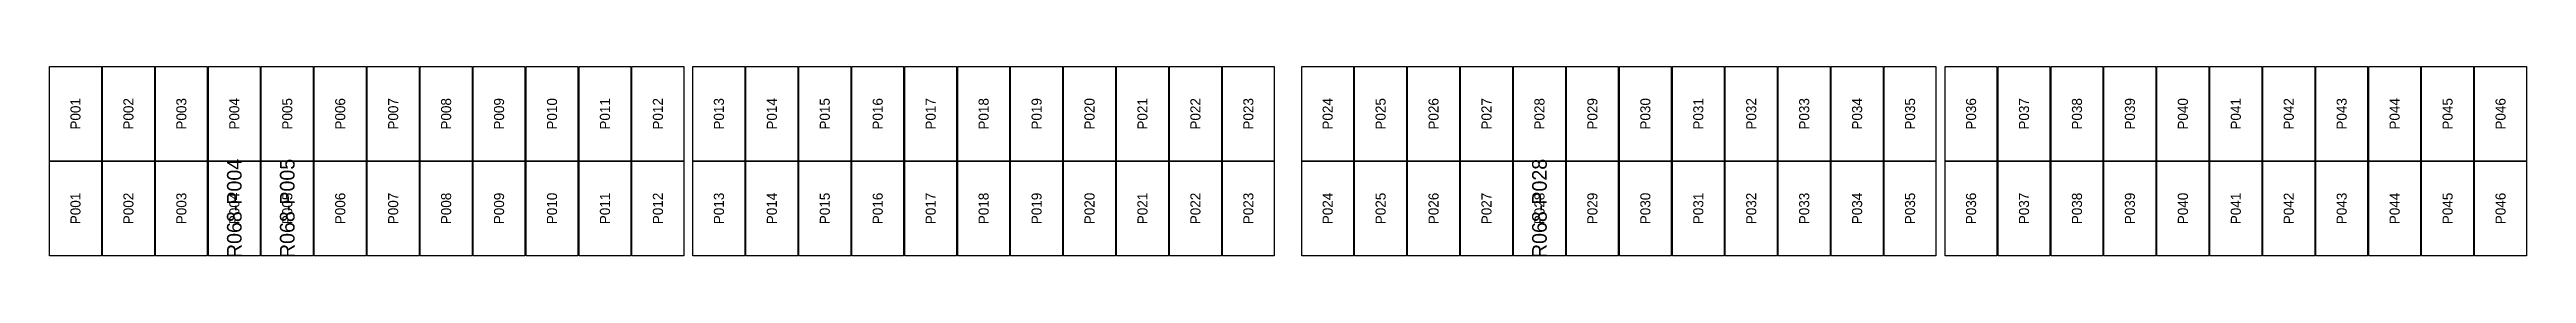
# Model space of a CAD drawing. Extents: x 296295 to 296770, y 651564 to 652121.
# Drawn here: x 296517.7 to 296571.8, y 651848.5 to 651852.7 of the extents above; entities that cross this region are included whole.
import ezdxf
from ezdxf.enums import TextEntityAlignment as Align

# ---------------------------------------------------------------- set-up
doc = ezdxf.new("R2010")
doc.units = 0

msp = doc.modelspace()

# ---------------------------------------------------------------- texts
at = {"layer": 'DEFECT_LABELS'}
for s, p in [('R068-P004', (296521.703, 651849.558)), ('R068-P005', (296522.861, 651849.558)), ('R068-P028', (296550.247, 651849.558))]:
    msp.add_text(s, height=0.32, rotation=90, dxfattribs=at).set_placement(p, align=Align.MIDDLE_CENTER)
at = {"layer": 'PANEL_POSITION'}
for s, p in [('P001', (296518.229, 651851.621)), ('P002', (296519.387, 651851.621)), ('P003', (296520.545, 651851.621)), ('P004', (296521.703, 651851.621)), ('P005', (296522.861, 651851.621)), ('P006', (296524.019, 651851.621)), ('P007', (296525.177, 651851.621)), ('P008', (296526.335, 651851.621)), ('P009', (296527.493, 651851.621)), ('P010', (296528.651, 651851.621)), ('P011', (296529.809, 651851.621)), ('P012', (296530.967, 651851.621)), ('P013', (296532.301, 651851.621)), ('P014', (296533.459, 651851.621)), ('P015', (296534.617, 651851.621)), ('P016', (296535.775, 651851.621)), ('P017', (296536.933, 651851.621)), ('P018', (296538.091, 651851.621)), ('P019', (296539.249, 651851.621)), ('P020', (296540.407, 651851.621)), ('P021', (296541.565, 651851.621)), ('P022', (296542.723, 651851.621)), ('P023', (296543.881, 651851.621)), ('P024', (296545.615, 651851.621)), ('P025', (296546.773, 651851.621)), ('P026', (296547.931, 651851.621)), ('P027', (296549.089, 651851.621)), ('P028', (296550.247, 651851.621)), ('P029', (296551.405, 651851.621)), ('P030', (296552.563, 651851.621)), ('P031', (296553.721, 651851.621)), ('P032', (296554.879, 651851.621)), ('P033', (296556.037, 651851.621)), ('P034', (296557.195, 651851.621)), ('P035', (296558.353, 651851.621)), ('P036', (296559.687, 651851.621)), ('P037', (296560.845, 651851.621)), ('P038', (296562.003, 651851.621)), ('P039', (296563.161, 651851.621)), ('P040', (296564.319, 651851.621)), ('P041', (296565.477, 651851.621)), ('P042', (296566.635, 651851.621)), ('P043', (296567.793, 651851.621)), ('P044', (296568.951, 651851.621)), ('P045', (296570.109, 651851.621)), ('P046', (296571.267, 651851.621)), ('P001', (296518.229, 651849.558)), ('P002', (296519.387, 651849.558)), ('P003', (296520.545, 651849.558)), ('P004', (296521.703, 651849.558)), ('P005', (296522.861, 651849.558)), ('P006', (296524.019, 651849.558)), ('P007', (296525.177, 651849.558)), ('P008', (296526.335, 651849.558)), ('P009', (296527.493, 651849.558)), ('P010', (296528.651, 651849.558)), ('P011', (296529.809, 651849.558)), ('P012', (296530.967, 651849.558)), ('P013', (296532.301, 651849.558)), ('P014', (296533.459, 651849.558)), ('P015', (296534.617, 651849.558)), ('P016', (296535.775, 651849.558)), ('P017', (296536.933, 651849.558)), ('P018', (296538.091, 651849.558)), ('P019', (296539.249, 651849.558)), ('P020', (296540.407, 651849.558)), ('P021', (296541.565, 651849.558)), ('P022', (296542.723, 651849.558)), ('P023', (296543.881, 651849.558)), ('P024', (296545.615, 651849.558)), ('P025', (296546.773, 651849.558)), ('P026', (296547.931, 651849.558)), ('P027', (296549.089, 651849.558)), ('P028', (296550.247, 651849.558)), ('P029', (296551.405, 651849.558)), ('P030', (296552.563, 651849.558)), ('P031', (296553.721, 651849.558)), ('P032', (296554.879, 651849.558)), ('P033', (296556.037, 651849.558)), ('P034', (296557.195, 651849.558)), ('P035', (296558.353, 651849.558)), ('P036', (296559.687, 651849.558)), ('P037', (296560.845, 651849.558)), ('P038', (296562.003, 651849.558)), ('P039', (296563.161, 651849.558)), ('P040', (296564.319, 651849.558)), ('P041', (296565.477, 651849.558)), ('P042', (296566.635, 651849.558)), ('P043', (296567.793, 651849.558)), ('P044', (296568.951, 651849.558)), ('P045', (296570.109, 651849.558)), ('P046', (296571.267, 651849.558))]:
    msp.add_text(s, height=0.22, rotation=90, dxfattribs=at).set_placement(p, align=Align.MIDDLE_CENTER)

# ---------------------------------------------------------------- linework, layer by layer
at = {"layer": 'DEFECTIVE_PANELS'}
for points in [[(296521.136, 651850.59), (296522.27, 651850.59), (296522.27, 651848.527), (296521.136, 651848.527)], [(296522.294, 651850.59), (296523.428, 651850.59), (296523.428, 651848.527), (296522.294, 651848.527)], [(296549.68, 651850.59), (296550.814, 651850.59), (296550.814, 651848.527), (296549.68, 651848.527)]]:
    msp.add_lwpolyline(points, close=True, dxfattribs=at)
at = {"layer": 'PANELS_MASTER'}
for points in [[(296517.662, 651852.653), (296518.796, 651852.653), (296518.796, 651850.59), (296517.662, 651850.59)], [(296518.82, 651852.653), (296519.954, 651852.653), (296519.954, 651850.59), (296518.82, 651850.59)], [(296519.978, 651852.653), (296521.112, 651852.653), (296521.112, 651850.59), (296519.978, 651850.59)], [(296521.136, 651852.653), (296522.27, 651852.653), (296522.27, 651850.59), (296521.136, 651850.59)], [(296522.294, 651852.653), (296523.428, 651852.653), (296523.428, 651850.59), (296522.294, 651850.59)], [(296523.452, 651852.653), (296524.586, 651852.653), (296524.586, 651850.59), (296523.452, 651850.59)], [(296524.61, 651852.653), (296525.744, 651852.653), (296525.744, 651850.59), (296524.61, 651850.59)], [(296525.768, 651852.653), (296526.902, 651852.653), (296526.902, 651850.59), (296525.768, 651850.59)], [(296526.926, 651852.653), (296528.06, 651852.653), (296528.06, 651850.59), (296526.926, 651850.59)], [(296528.084, 651852.653), (296529.218, 651852.653), (296529.218, 651850.59), (296528.084, 651850.59)], [(296529.242, 651852.653), (296530.376, 651852.653), (296530.376, 651850.59), (296529.242, 651850.59)], [(296530.4, 651852.653), (296531.534, 651852.653), (296531.534, 651850.59), (296530.4, 651850.59)], [(296531.734, 651852.653), (296532.868, 651852.653), (296532.868, 651850.59), (296531.734, 651850.59)], [(296532.892, 651852.653), (296534.026, 651852.653), (296534.026, 651850.59), (296532.892, 651850.59)], [(296534.05, 651852.653), (296535.184, 651852.653), (296535.184, 651850.59), (296534.05, 651850.59)], [(296535.208, 651852.653), (296536.342, 651852.653), (296536.342, 651850.59), (296535.208, 651850.59)], [(296536.366, 651852.653), (296537.5, 651852.653), (296537.5, 651850.59), (296536.366, 651850.59)], [(296537.524, 651852.653), (296538.658, 651852.653), (296538.658, 651850.59), (296537.524, 651850.59)], [(296538.682, 651852.653), (296539.816, 651852.653), (296539.816, 651850.59), (296538.682, 651850.59)], [(296539.84, 651852.653), (296540.974, 651852.653), (296540.974, 651850.59), (296539.84, 651850.59)], [(296540.998, 651852.653), (296542.132, 651852.653), (296542.132, 651850.59), (296540.998, 651850.59)], [(296542.156, 651852.653), (296543.29, 651852.653), (296543.29, 651850.59), (296542.156, 651850.59)], [(296543.314, 651852.653), (296544.448, 651852.653), (296544.448, 651850.59), (296543.314, 651850.59)], [(296545.048, 651852.653), (296546.182, 651852.653), (296546.182, 651850.59), (296545.048, 651850.59)], [(296546.206, 651852.653), (296547.34, 651852.653), (296547.34, 651850.59), (296546.206, 651850.59)], [(296547.364, 651852.653), (296548.498, 651852.653), (296548.498, 651850.59), (296547.364, 651850.59)], [(296548.522, 651852.653), (296549.656, 651852.653), (296549.656, 651850.59), (296548.522, 651850.59)], [(296549.68, 651852.653), (296550.814, 651852.653), (296550.814, 651850.59), (296549.68, 651850.59)], [(296550.838, 651852.653), (296551.972, 651852.653), (296551.972, 651850.59), (296550.838, 651850.59)], [(296551.996, 651852.653), (296553.13, 651852.653), (296553.13, 651850.59), (296551.996, 651850.59)], [(296553.154, 651852.653), (296554.288, 651852.653), (296554.288, 651850.59), (296553.154, 651850.59)], [(296554.312, 651852.653), (296555.446, 651852.653), (296555.446, 651850.59), (296554.312, 651850.59)], [(296555.47, 651852.653), (296556.604, 651852.653), (296556.604, 651850.59), (296555.47, 651850.59)], [(296556.628, 651852.653), (296557.762, 651852.653), (296557.762, 651850.59), (296556.628, 651850.59)], [(296557.786, 651852.653), (296558.92, 651852.653), (296558.92, 651850.59), (296557.786, 651850.59)], [(296559.12, 651852.653), (296560.254, 651852.653), (296560.254, 651850.59), (296559.12, 651850.59)], [(296560.278, 651852.653), (296561.412, 651852.653), (296561.412, 651850.59), (296560.278, 651850.59)], [(296561.436, 651852.653), (296562.57, 651852.653), (296562.57, 651850.59), (296561.436, 651850.59)], [(296562.594, 651852.653), (296563.728, 651852.653), (296563.728, 651850.59), (296562.594, 651850.59)], [(296563.752, 651852.653), (296564.886, 651852.653), (296564.886, 651850.59), (296563.752, 651850.59)], [(296564.91, 651852.653), (296566.044, 651852.653), (296566.044, 651850.59), (296564.91, 651850.59)], [(296566.068, 651852.653), (296567.202, 651852.653), (296567.202, 651850.59), (296566.068, 651850.59)], [(296567.226, 651852.653), (296568.36, 651852.653), (296568.36, 651850.59), (296567.226, 651850.59)], [(296568.384, 651852.653), (296569.518, 651852.653), (296569.518, 651850.59), (296568.384, 651850.59)], [(296569.542, 651852.653), (296570.676, 651852.653), (296570.676, 651850.59), (296569.542, 651850.59)], [(296570.7, 651852.653), (296571.834, 651852.653), (296571.834, 651850.59), (296570.7, 651850.59)], [(296517.662, 651850.59), (296518.796, 651850.59), (296518.796, 651848.527), (296517.662, 651848.527)], [(296518.82, 651850.59), (296519.954, 651850.59), (296519.954, 651848.527), (296518.82, 651848.527)], [(296519.978, 651850.59), (296521.112, 651850.59), (296521.112, 651848.527), (296519.978, 651848.527)], [(296523.452, 651850.59), (296524.586, 651850.59), (296524.586, 651848.527), (296523.452, 651848.527)], [(296524.61, 651850.59), (296525.744, 651850.59), (296525.744, 651848.527), (296524.61, 651848.527)], [(296525.768, 651850.59), (296526.902, 651850.59), (296526.902, 651848.527), (296525.768, 651848.527)], [(296526.926, 651850.59), (296528.06, 651850.59), (296528.06, 651848.527), (296526.926, 651848.527)], [(296528.084, 651850.59), (296529.218, 651850.59), (296529.218, 651848.527), (296528.084, 651848.527)], [(296529.242, 651850.59), (296530.376, 651850.59), (296530.376, 651848.527), (296529.242, 651848.527)], [(296530.4, 651850.59), (296531.534, 651850.59), (296531.534, 651848.527), (296530.4, 651848.527)], [(296531.734, 651850.59), (296532.868, 651850.59), (296532.868, 651848.527), (296531.734, 651848.527)], [(296532.892, 651850.59), (296534.026, 651850.59), (296534.026, 651848.527), (296532.892, 651848.527)], [(296534.05, 651850.59), (296535.184, 651850.59), (296535.184, 651848.527), (296534.05, 651848.527)], [(296535.208, 651850.59), (296536.342, 651850.59), (296536.342, 651848.527), (296535.208, 651848.527)], [(296536.366, 651850.59), (296537.5, 651850.59), (296537.5, 651848.527), (296536.366, 651848.527)], [(296537.524, 651850.59), (296538.658, 651850.59), (296538.658, 651848.527), (296537.524, 651848.527)], [(296538.682, 651850.59), (296539.816, 651850.59), (296539.816, 651848.527), (296538.682, 651848.527)], [(296539.84, 651850.59), (296540.974, 651850.59), (296540.974, 651848.527), (296539.84, 651848.527)], [(296540.998, 651850.59), (296542.132, 651850.59), (296542.132, 651848.527), (296540.998, 651848.527)], [(296542.156, 651850.59), (296543.29, 651850.59), (296543.29, 651848.527), (296542.156, 651848.527)], [(296543.314, 651850.59), (296544.448, 651850.59), (296544.448, 651848.527), (296543.314, 651848.527)], [(296545.048, 651850.59), (296546.182, 651850.59), (296546.182, 651848.527), (296545.048, 651848.527)], [(296546.206, 651850.59), (296547.34, 651850.59), (296547.34, 651848.527), (296546.206, 651848.527)], [(296547.364, 651850.59), (296548.498, 651850.59), (296548.498, 651848.527), (296547.364, 651848.527)], [(296548.522, 651850.59), (296549.656, 651850.59), (296549.656, 651848.527), (296548.522, 651848.527)], [(296550.838, 651850.59), (296551.972, 651850.59), (296551.972, 651848.527), (296550.838, 651848.527)], [(296551.996, 651850.59), (296553.13, 651850.59), (296553.13, 651848.527), (296551.996, 651848.527)], [(296553.154, 651850.59), (296554.288, 651850.59), (296554.288, 651848.527), (296553.154, 651848.527)], [(296554.312, 651850.59), (296555.446, 651850.59), (296555.446, 651848.527), (296554.312, 651848.527)], [(296555.47, 651850.59), (296556.604, 651850.59), (296556.604, 651848.527), (296555.47, 651848.527)], [(296556.628, 651850.59), (296557.762, 651850.59), (296557.762, 651848.527), (296556.628, 651848.527)], [(296557.786, 651850.59), (296558.92, 651850.59), (296558.92, 651848.527), (296557.786, 651848.527)], [(296559.12, 651850.59), (296560.254, 651850.59), (296560.254, 651848.527), (296559.12, 651848.527)], [(296560.278, 651850.59), (296561.412, 651850.59), (296561.412, 651848.527), (296560.278, 651848.527)], [(296561.436, 651850.59), (296562.57, 651850.59), (296562.57, 651848.527), (296561.436, 651848.527)], [(296562.594, 651850.59), (296563.728, 651850.59), (296563.728, 651848.527), (296562.594, 651848.527)], [(296563.752, 651850.59), (296564.886, 651850.59), (296564.886, 651848.527), (296563.752, 651848.527)], [(296564.91, 651850.59), (296566.044, 651850.59), (296566.044, 651848.527), (296564.91, 651848.527)], [(296566.068, 651850.59), (296567.202, 651850.59), (296567.202, 651848.527), (296566.068, 651848.527)], [(296567.226, 651850.59), (296568.36, 651850.59), (296568.36, 651848.527), (296567.226, 651848.527)], [(296568.384, 651850.59), (296569.518, 651850.59), (296569.518, 651848.527), (296568.384, 651848.527)], [(296569.542, 651850.59), (296570.676, 651850.59), (296570.676, 651848.527), (296569.542, 651848.527)], [(296570.7, 651850.59), (296571.834, 651850.59), (296571.834, 651848.527), (296570.7, 651848.527)]]:
    msp.add_lwpolyline(points, close=True, dxfattribs=at)

msp.set_redraw_order([(e.dxf.handle, doc.entitydb.next_handle()) for e in msp.query("TEXT MTEXT ATTDEF DIMENSION ARC_DIMENSION")])  # texts and dimensions are drawn at this point

doc.saveas('drawing.dxf')
